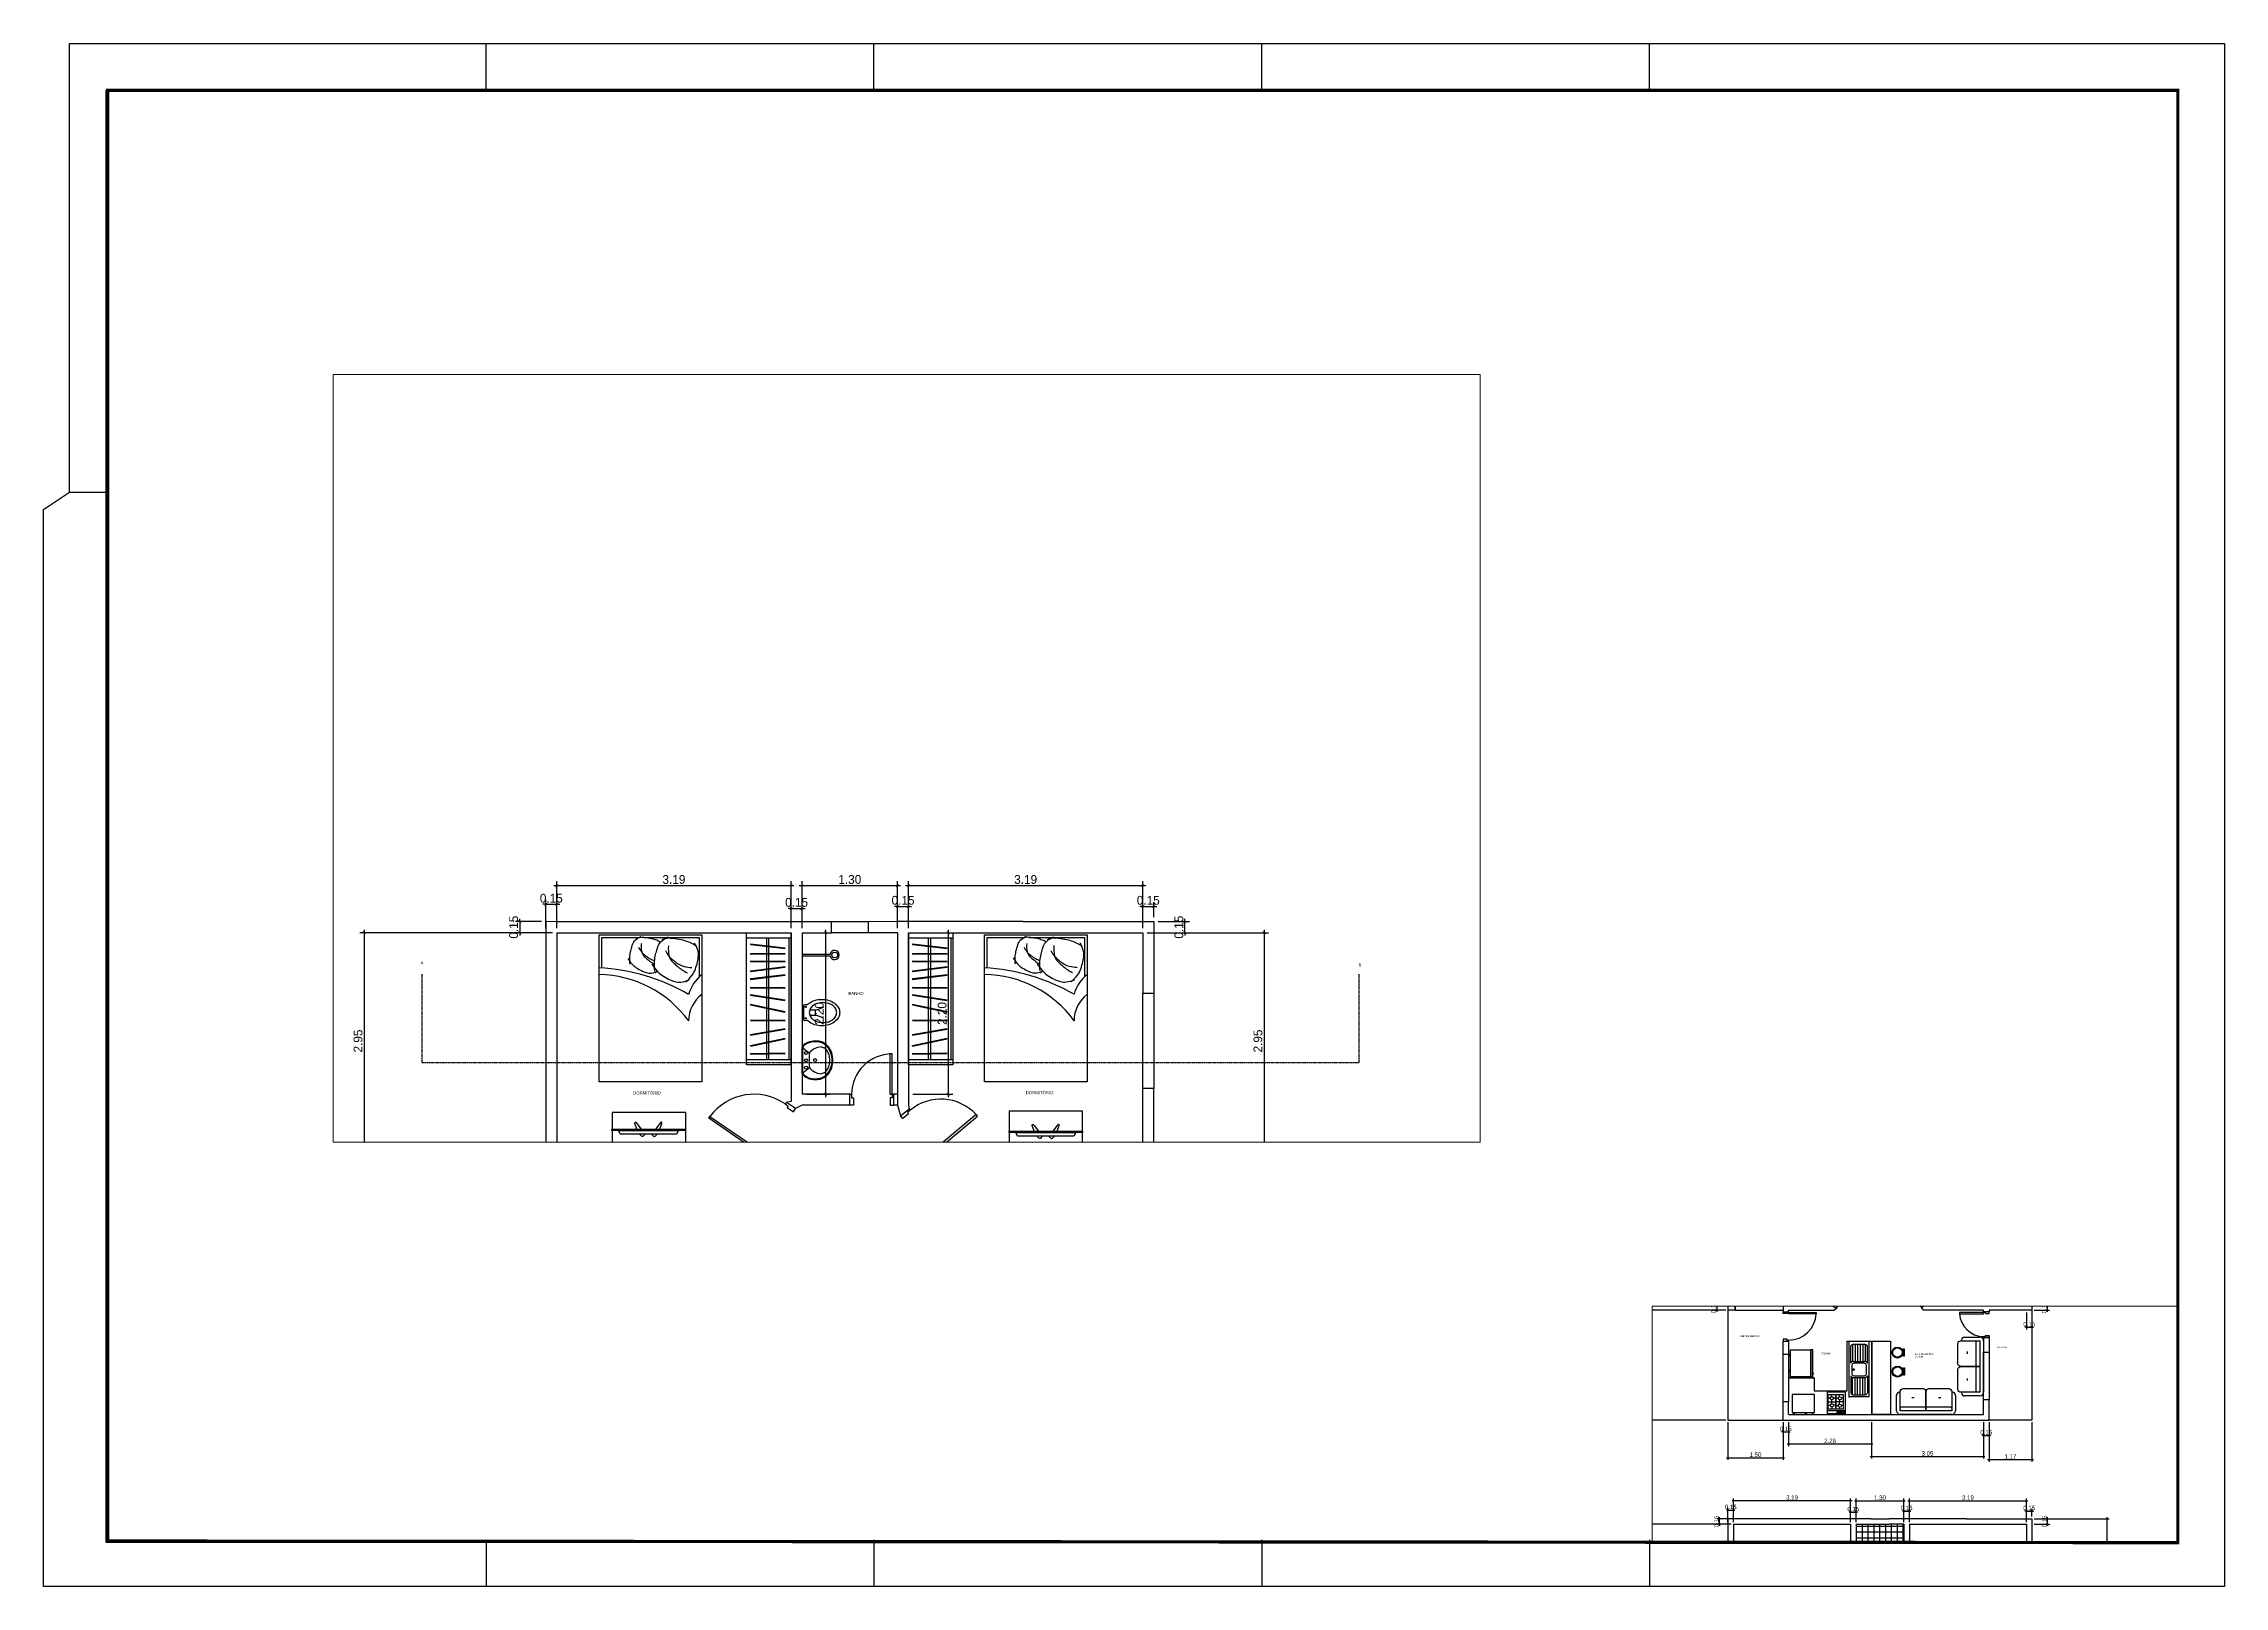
# Paper-space layout 'Layout2' of a CAD drawing. Header units: millimetres. Extents: x -565 to -268, y -31 to 179.
# The model-space entities are those that its viewports show. They can reach past a viewport. Long polylines and large blocks are cut down to what shows.
import ezdxf

# ---------------------------------------------------------------- set-up
doc = ezdxf.new("R2010")
doc.units = ezdxf.units.MM
doc.linetypes.add('DASHDOT', pattern=[1, 0.5, -0.25, 0, -0.25])
for name, color, linetype in [('01', 1, 'Continuous'), ('02', 2, 'Continuous'), ('Alvenaria', 3, 'Continuous'), ('Cotas', 7, 'Continuous'), ('Esquadrias', 20, 'Continuous'), ('GIRO', 1, 'Continuous'), ('LAYOUT', 6, 'Continuous'), ('Linha Corte', 2, 'DASHDOT'), ('Moveis', 223, 'Continuous'), ('Piso', 8, 'Continuous'), ('Textos e Legendas', 7, 'Continuous'), ('Viewport', 251, 'Continuous')]:
    doc.layers.add(name, color=color, linetype=linetype)
doc.styles.add('CENTURY GOTHIC', font='GOTHIC.TTF')
doc.dimstyles.new('1_50', dxfattribs={"dimtxt": 0.12, "dimasz": 0.04, "dimexe": 0.06, "dimexo": 0.06, "dimgap": 0.02, "dimtad": 1, "dimzin": 0, "dimdsep": 46, "dimtxsty": 'CENTURY GOTHIC', "dimblk": 'ARCHTICK', "dimcen": 0.09, "dimdle": 0.04, "dimclrd": 256, "dimclre": 256, "dimclrt": 256, "dimadec": 0, "dimazin": 0, "dimtfac": 1, "dimtix": 1, "dimtmove": 0, "dimatfit": 3, "dimldrblk": 'ARCHTICK', "dimfxl": 0.06, "dimtolj": 1, "dimtzin": 0, "dimarcsym": 0})

# ---------------------------------------------------------------- blocks, each defined once
blk = doc.blocks.new('_ArchTick')
at = {"color": 0, "linetype": 'ByBlock', "const_width": 0.15}
blk.add_lwpolyline([(-0.5, -0.5), (0.5, 0.5)], dxfattribs=at)
blk = doc.blocks.new('*D14')
at = {"layer": 'Cotas', "lineweight": -2, "transparency": 16777216}
for p, q in [((87.083, 62.393), (84.536, 62.393)), ((84.596, 62.433), (84.596, 59.363)), ((87.083, 59.403), (84.536, 59.403))]:
    blk.add_line(p, q, dxfattribs=at)
at = {"layer": 'Defpoints', "color": 0, "transparency": 16777216}
for p in [(87.143, 62.393), (84.596, 59.403), (87.143, 59.403)]:
    blk.add_point(p, dxfattribs=at)
at = {"layer": 'Cotas', "lineweight": -2, "transparency": 16777216, "xscale": 0.04, "yscale": 0.04, "zscale": 0.04}
for p, rotation in [((84.596, 62.393), 90), ((84.596, 59.403), 270)]:
    blk.add_blockref('_ArchTick', p, dxfattribs=dict(at, rotation=rotation))
at = {"layer": 'Cotas', "transparency": 16777216, "insert": (84.513, 60.898), "char_height": 0.12, "attachment_point": 5, "rotation": 90, "style": 'CENTURY GOTHIC'}
blk.add_mtext('\\A1;2.99', dxfattribs=at)
blk = doc.blocks.new('*D15')
at = {"layer": 'Cotas', "lineweight": -2, "transparency": 16777216}
for p, q in [((87.143, 59.343), (87.143, 58.318)), ((88.643, 59.343), (88.643, 58.318)), ((87.103, 58.378), (88.683, 58.378))]:
    blk.add_line(p, q, dxfattribs=at)
at = {"layer": 'Defpoints', "color": 0, "transparency": 16777216}
for p in [(87.143, 59.403), (88.643, 59.403), (88.643, 58.378)]:
    blk.add_point(p, dxfattribs=at)
at = {"layer": 'Cotas', "lineweight": -2, "transparency": 16777216, "xscale": 0.04, "yscale": 0.04, "zscale": 0.04, "rotation": 180}
blk.add_blockref('_ArchTick', (87.143, 58.378), dxfattribs=at)
at = {"layer": 'Cotas', "lineweight": -2, "transparency": 16777216, "xscale": 0.04, "yscale": 0.04, "zscale": 0.04}
blk.add_blockref('_ArchTick', (88.643, 58.378), dxfattribs=at)
at = {"layer": 'Cotas', "transparency": 16777216, "insert": (87.893, 58.461), "char_height": 0.12, "attachment_point": 5, "style": 'CENTURY GOTHIC'}
blk.add_mtext('\\A1;1.50', dxfattribs=at)
blk = doc.blocks.new('*D16')
at = {"layer": 'Cotas', "lineweight": -2, "transparency": 16777216}
for p, q in [((87.253, 66.134), (90.523, 66.134)), ((87.293, 65.553), (87.293, 66.194)), ((90.483, 65.553), (90.483, 66.194))]:
    blk.add_line(p, q, dxfattribs=at)
at = {"layer": 'Defpoints', "color": 0, "transparency": 16777216}
for p in [(90.483, 66.134), (87.293, 65.493), (90.483, 65.493)]:
    blk.add_point(p, dxfattribs=at)
at = {"layer": 'Cotas', "lineweight": -2, "transparency": 16777216, "xscale": 0.04, "yscale": 0.04, "zscale": 0.04, "rotation": 180}
blk.add_blockref('_ArchTick', (87.293, 66.134), dxfattribs=at)
at = {"layer": 'Cotas', "lineweight": -2, "transparency": 16777216, "xscale": 0.04, "yscale": 0.04, "zscale": 0.04}
blk.add_blockref('_ArchTick', (90.483, 66.134), dxfattribs=at)
at = {"layer": 'Cotas', "transparency": 16777216, "insert": (88.888, 66.217), "char_height": 0.12, "attachment_point": 5, "style": 'CENTURY GOTHIC'}
blk.add_mtext('\\A1;3.19', dxfattribs=at)
blk = doc.blocks.new('*D17')
at = {"layer": 'Cotas', "lineweight": -2, "transparency": 16777216}
for p, q in [((87.233, 65.493), (84.609, 65.493)), ((84.669, 65.533), (84.669, 62.503)), ((87.233, 62.543), (84.609, 62.543))]:
    blk.add_line(p, q, dxfattribs=at)
at = {"layer": 'Defpoints', "color": 0, "transparency": 16777216}
for p in [(87.293, 65.493), (84.669, 62.543), (87.293, 62.543)]:
    blk.add_point(p, dxfattribs=at)
at = {"layer": 'Cotas', "lineweight": -2, "transparency": 16777216, "xscale": 0.04, "yscale": 0.04, "zscale": 0.04}
for p, rotation in [((84.669, 65.493), 90), ((84.669, 62.543), 270)]:
    blk.add_blockref('_ArchTick', p, dxfattribs=dict(at, rotation=rotation))
at = {"layer": 'Cotas', "transparency": 16777216, "insert": (84.586, 64.018), "char_height": 0.12, "attachment_point": 5, "rotation": 90, "style": 'CENTURY GOTHIC'}
blk.add_mtext('\\A1;2.95', dxfattribs=at)
blk = doc.blocks.new('*D18')
at = {"layer": 'Cotas', "lineweight": -2, "transparency": 16777216}
for p, q in [((90.593, 66.134), (91.973, 66.134)), ((90.633, 65.553), (90.633, 66.194)), ((91.933, 65.553), (91.933, 66.194))]:
    blk.add_line(p, q, dxfattribs=at)
at = {"layer": 'Defpoints', "color": 0, "transparency": 16777216}
for p in [(91.933, 66.134), (90.633, 65.493), (91.933, 65.493)]:
    blk.add_point(p, dxfattribs=at)
at = {"layer": 'Cotas', "lineweight": -2, "transparency": 16777216, "xscale": 0.04, "yscale": 0.04, "zscale": 0.04, "rotation": 180}
blk.add_blockref('_ArchTick', (90.633, 66.134), dxfattribs=at)
at = {"layer": 'Cotas', "lineweight": -2, "transparency": 16777216, "xscale": 0.04, "yscale": 0.04, "zscale": 0.04}
blk.add_blockref('_ArchTick', (91.933, 66.134), dxfattribs=at)
at = {"layer": 'Cotas', "transparency": 16777216, "insert": (91.283, 66.217), "char_height": 0.12, "attachment_point": 5, "style": 'CENTURY GOTHIC'}
blk.add_mtext('\\A1;1.30', dxfattribs=at)
blk = doc.blocks.new('*D19')
at = {"layer": 'Cotas', "lineweight": -2, "transparency": 16777216}
for p, q in [((92.043, 66.134), (95.313, 66.134)), ((92.083, 65.553), (92.083, 66.194)), ((95.273, 65.553), (95.273, 66.194))]:
    blk.add_line(p, q, dxfattribs=at)
at = {"layer": 'Defpoints', "color": 0, "transparency": 16777216}
for p in [(95.273, 66.134), (92.083, 65.493), (95.273, 65.493)]:
    blk.add_point(p, dxfattribs=at)
at = {"layer": 'Cotas', "lineweight": -2, "transparency": 16777216, "xscale": 0.04, "yscale": 0.04, "zscale": 0.04, "rotation": 180}
blk.add_blockref('_ArchTick', (92.083, 66.134), dxfattribs=at)
at = {"layer": 'Cotas', "lineweight": -2, "transparency": 16777216, "xscale": 0.04, "yscale": 0.04, "zscale": 0.04}
blk.add_blockref('_ArchTick', (95.273, 66.134), dxfattribs=at)
at = {"layer": 'Cotas', "transparency": 16777216, "insert": (93.678, 66.217), "char_height": 0.12, "attachment_point": 5, "style": 'CENTURY GOTHIC'}
blk.add_mtext('\\A1;3.19', dxfattribs=at)
blk = doc.blocks.new('*D20')
at = {"layer": 'Cotas', "lineweight": -2, "transparency": 16777216}
for p, q in [((95.333, 65.493), (96.985, 65.493)), ((96.925, 65.533), (96.925, 62.503)), ((95.333, 62.543), (96.985, 62.543))]:
    blk.add_line(p, q, dxfattribs=at)
at = {"layer": 'Defpoints', "color": 0, "transparency": 16777216}
for p in [(95.273, 65.493), (95.273, 62.543), (96.925, 62.543)]:
    blk.add_point(p, dxfattribs=at)
at = {"layer": 'Cotas', "lineweight": -2, "transparency": 16777216, "xscale": 0.04, "yscale": 0.04, "zscale": 0.04}
for p, rotation in [((96.925, 65.493), 90), ((96.925, 62.543), 270)]:
    blk.add_blockref('_ArchTick', p, dxfattribs=dict(at, rotation=rotation))
at = {"layer": 'Cotas', "transparency": 16777216, "insert": (96.842, 64.018), "char_height": 0.12, "attachment_point": 5, "rotation": 90, "style": 'CENTURY GOTHIC'}
blk.add_mtext('\\A1;2.95', dxfattribs=at)
blk = doc.blocks.new('*D21')
at = {"layer": 'Cotas', "lineweight": -2, "transparency": 16777216}
for p, q in [((92.143, 65.493), (92.684, 65.493)), ((92.624, 65.533), (92.624, 63.253)), ((92.143, 63.293), (92.684, 63.293))]:
    blk.add_line(p, q, dxfattribs=at)
at = {"layer": 'Defpoints', "color": 0, "transparency": 16777216}
for p in [(92.083, 65.493), (92.083, 63.293), (92.624, 63.293)]:
    blk.add_point(p, dxfattribs=at)
at = {"layer": 'Cotas', "lineweight": -2, "transparency": 16777216, "xscale": 0.04, "yscale": 0.04, "zscale": 0.04}
for p, rotation in [((92.624, 65.493), 90), ((92.624, 63.293), 270)]:
    blk.add_blockref('_ArchTick', p, dxfattribs=dict(at, rotation=rotation))
at = {"layer": 'Cotas', "transparency": 16777216, "insert": (92.541, 64.393), "char_height": 0.12, "attachment_point": 5, "rotation": 90, "style": 'CENTURY GOTHIC'}
blk.add_mtext('\\A1;2.20', dxfattribs=at)
blk = doc.blocks.new('*D22')
at = {"layer": 'Cotas', "lineweight": -2, "transparency": 16777216}
for p, q in [((90.693, 65.493), (91.011, 65.493)), ((90.951, 65.533), (90.951, 63.253)), ((90.693, 63.293), (91.011, 63.293))]:
    blk.add_line(p, q, dxfattribs=at)
at = {"layer": 'Defpoints', "color": 0, "transparency": 16777216}
for p in [(90.633, 65.493), (90.633, 63.293), (90.951, 63.293)]:
    blk.add_point(p, dxfattribs=at)
at = {"layer": 'Cotas', "lineweight": -2, "transparency": 16777216, "xscale": 0.04, "yscale": 0.04, "zscale": 0.04}
for p, rotation in [((90.951, 65.493), 90), ((90.951, 63.293), 270)]:
    blk.add_blockref('_ArchTick', p, dxfattribs=dict(at, rotation=rotation))
at = {"layer": 'Cotas', "transparency": 16777216, "insert": (90.868, 64.393), "char_height": 0.12, "attachment_point": 5, "rotation": 90, "style": 'CENTURY GOTHIC'}
blk.add_mtext('\\A1;2.20', dxfattribs=at)
blk = doc.blocks.new('*D23')
at = {"layer": 'Cotas', "lineweight": -2, "transparency": 16777216}
for p, q in [((87.143, 65.553), (87.143, 65.939)), ((87.293, 65.553), (87.293, 65.939)), ((87.143, 65.879), (87.103, 65.879)), ((87.143, 65.879), (87.293, 65.879)), ((87.293, 65.879), (87.333, 65.879))]:
    blk.add_line(p, q, dxfattribs=at)
at = {"layer": 'Defpoints', "color": 0, "transparency": 16777216}
for p in [(87.293, 65.879), (87.143, 65.493), (87.293, 65.493)]:
    blk.add_point(p, dxfattribs=at)
at = {"layer": 'Cotas', "lineweight": -2, "transparency": 16777216, "xscale": 0.04, "yscale": 0.04, "zscale": 0.04}
blk.add_blockref('_ArchTick', (87.143, 65.879), dxfattribs=at)
at = {"layer": 'Cotas', "lineweight": -2, "transparency": 16777216, "xscale": 0.04, "yscale": 0.04, "zscale": 0.04, "rotation": 180}
blk.add_blockref('_ArchTick', (87.293, 65.879), dxfattribs=at)
at = {"layer": 'Cotas', "transparency": 16777216, "insert": (87.218, 65.962), "char_height": 0.12, "attachment_point": 5, "style": 'CENTURY GOTHIC'}
blk.add_mtext('\\A1;0.15', dxfattribs=at)
blk = doc.blocks.new('*D24')
at = {"layer": 'Cotas', "lineweight": -2, "transparency": 16777216}
for p, q in [((87.083, 65.643), (86.728, 65.643)), ((86.788, 65.643), (86.788, 65.683)), ((86.788, 65.643), (86.788, 65.493)), ((87.083, 65.493), (86.728, 65.493)), ((86.788, 65.493), (86.788, 65.453))]:
    blk.add_line(p, q, dxfattribs=at)
at = {"layer": 'Defpoints', "color": 0, "transparency": 16777216}
for p in [(87.143, 65.643), (86.788, 65.493), (87.143, 65.493)]:
    blk.add_point(p, dxfattribs=at)
at = {"layer": 'Cotas', "lineweight": -2, "transparency": 16777216, "xscale": 0.04, "yscale": 0.04, "zscale": 0.04}
for p, rotation in [((86.788, 65.643), 270), ((86.788, 65.493), 90)]:
    blk.add_blockref('_ArchTick', p, dxfattribs=dict(at, rotation=rotation))
at = {"layer": 'Cotas', "transparency": 16777216, "insert": (86.705, 65.568), "char_height": 0.12, "attachment_point": 5, "rotation": 90, "style": 'CENTURY GOTHIC'}
blk.add_mtext('\\A1;0.15', dxfattribs=at)
blk = doc.blocks.new('*D25')
at = {"layer": 'Cotas', "lineweight": -2, "transparency": 16777216}
for p, q in [((90.483, 65.822), (90.443, 65.822)), ((90.483, 65.703), (90.483, 65.882)), ((90.483, 65.822), (90.633, 65.822)), ((90.633, 65.703), (90.633, 65.882)), ((90.633, 65.822), (90.673, 65.822))]:
    blk.add_line(p, q, dxfattribs=at)
at = {"layer": 'Defpoints', "color": 0, "transparency": 16777216}
for p in [(90.483, 65.643), (90.633, 65.822), (90.633, 65.643)]:
    blk.add_point(p, dxfattribs=at)
at = {"layer": 'Cotas', "lineweight": -2, "transparency": 16777216, "xscale": 0.04, "yscale": 0.04, "zscale": 0.04}
blk.add_blockref('_ArchTick', (90.483, 65.822), dxfattribs=at)
at = {"layer": 'Cotas', "lineweight": -2, "transparency": 16777216, "xscale": 0.04, "yscale": 0.04, "zscale": 0.04, "rotation": 180}
blk.add_blockref('_ArchTick', (90.633, 65.822), dxfattribs=at)
at = {"layer": 'Cotas', "transparency": 16777216, "insert": (90.558, 65.905), "char_height": 0.12, "attachment_point": 5, "style": 'CENTURY GOTHIC'}
blk.add_mtext('\\A1;0.15', dxfattribs=at)
blk = doc.blocks.new('*D26')
at = {"layer": 'Cotas', "lineweight": -2, "transparency": 16777216}
for p, q in [((91.933, 65.85), (91.893, 65.85)), ((91.933, 65.703), (91.933, 65.91)), ((91.933, 65.85), (92.083, 65.85)), ((92.083, 65.703), (92.083, 65.91)), ((92.083, 65.85), (92.123, 65.85))]:
    blk.add_line(p, q, dxfattribs=at)
at = {"layer": 'Defpoints', "color": 0, "transparency": 16777216}
for p in [(91.933, 65.643), (92.083, 65.85), (92.083, 65.643)]:
    blk.add_point(p, dxfattribs=at)
at = {"layer": 'Cotas', "lineweight": -2, "transparency": 16777216, "xscale": 0.04, "yscale": 0.04, "zscale": 0.04}
blk.add_blockref('_ArchTick', (91.933, 65.85), dxfattribs=at)
at = {"layer": 'Cotas', "lineweight": -2, "transparency": 16777216, "xscale": 0.04, "yscale": 0.04, "zscale": 0.04, "rotation": 180}
blk.add_blockref('_ArchTick', (92.083, 65.85), dxfattribs=at)
at = {"layer": 'Cotas', "transparency": 16777216, "insert": (92.008, 65.933), "char_height": 0.12, "attachment_point": 5, "style": 'CENTURY GOTHIC'}
blk.add_mtext('\\A1;0.15', dxfattribs=at)
blk = doc.blocks.new('*D27')
at = {"layer": 'Cotas', "lineweight": -2, "transparency": 16777216}
for p, q in [((95.273, 65.85), (95.233, 65.85)), ((95.273, 65.703), (95.273, 65.91)), ((95.273, 65.85), (95.423, 65.85)), ((95.423, 65.703), (95.423, 65.91)), ((95.423, 65.85), (95.463, 65.85))]:
    blk.add_line(p, q, dxfattribs=at)
at = {"layer": 'Defpoints', "color": 0, "transparency": 16777216}
for p in [(95.273, 65.643), (95.423, 65.85), (95.423, 65.643)]:
    blk.add_point(p, dxfattribs=at)
at = {"layer": 'Cotas', "lineweight": -2, "transparency": 16777216, "xscale": 0.04, "yscale": 0.04, "zscale": 0.04}
blk.add_blockref('_ArchTick', (95.273, 65.85), dxfattribs=at)
at = {"layer": 'Cotas', "lineweight": -2, "transparency": 16777216, "xscale": 0.04, "yscale": 0.04, "zscale": 0.04, "rotation": 180}
blk.add_blockref('_ArchTick', (95.423, 65.85), dxfattribs=at)
at = {"layer": 'Cotas', "transparency": 16777216, "insert": (95.348, 65.933), "char_height": 0.12, "attachment_point": 5, "style": 'CENTURY GOTHIC'}
blk.add_mtext('\\A1;0.15', dxfattribs=at)
blk = doc.blocks.new('*D28')
at = {"layer": 'Cotas', "lineweight": -2, "transparency": 16777216}
for p, q in [((95.483, 65.643), (95.908, 65.643)), ((95.848, 65.643), (95.848, 65.683)), ((95.848, 65.493), (95.848, 65.643)), ((95.483, 65.493), (95.908, 65.493)), ((95.848, 65.493), (95.848, 65.453))]:
    blk.add_line(p, q, dxfattribs=at)
at = {"layer": 'Defpoints', "color": 0, "transparency": 16777216}
for p in [(95.423, 65.643), (95.848, 65.643), (95.423, 65.493)]:
    blk.add_point(p, dxfattribs=at)
at = {"layer": 'Cotas', "lineweight": -2, "transparency": 16777216, "xscale": 0.04, "yscale": 0.04, "zscale": 0.04}
for p, rotation in [((95.848, 65.643), 270), ((95.848, 65.493), 90)]:
    blk.add_blockref('_ArchTick', p, dxfattribs=dict(at, rotation=rotation))
at = {"layer": 'Cotas', "transparency": 16777216, "insert": (95.765, 65.568), "char_height": 0.12, "attachment_point": 5, "rotation": 90, "style": 'CENTURY GOTHIC'}
blk.add_mtext('\\A1;0.15', dxfattribs=at)
blk = doc.blocks.new('*D29')
at = {"layer": 'Cotas', "lineweight": -2, "transparency": 16777216}
for p, q in [((95.483, 62.543), (95.898, 62.543)), ((95.483, 62.393), (95.898, 62.393)), ((95.838, 62.543), (95.838, 62.583)), ((95.838, 62.543), (95.838, 62.393)), ((95.838, 62.393), (95.838, 62.353))]:
    blk.add_line(p, q, dxfattribs=at)
at = {"layer": 'Defpoints', "color": 0, "transparency": 16777216}
for p in [(95.423, 62.543), (95.423, 62.393), (95.838, 62.393)]:
    blk.add_point(p, dxfattribs=at)
at = {"layer": 'Cotas', "lineweight": -2, "transparency": 16777216, "xscale": 0.04, "yscale": 0.04, "zscale": 0.04}
for p, rotation in [((95.838, 62.543), 270), ((95.838, 62.393), 90)]:
    blk.add_blockref('_ArchTick', p, dxfattribs=dict(at, rotation=rotation))
at = {"layer": 'Cotas', "transparency": 16777216, "insert": (95.755, 62.468), "char_height": 0.12, "attachment_point": 5, "rotation": 90, "style": 'CENTURY GOTHIC'}
blk.add_mtext('\\A1;0.15', dxfattribs=at)
blk = doc.blocks.new('*D30')
at = {"layer": 'Cotas', "lineweight": -2, "transparency": 16777216}
for p, q in [((95.273, 62.333), (95.273, 61.87)), ((95.423, 62.333), (95.423, 61.87)), ((95.273, 61.93), (95.233, 61.93)), ((95.273, 61.93), (95.423, 61.93)), ((95.423, 61.93), (95.463, 61.93))]:
    blk.add_line(p, q, dxfattribs=at)
at = {"layer": 'Defpoints', "color": 0, "transparency": 16777216}
for p in [(95.273, 62.393), (95.423, 62.393), (95.423, 61.93)]:
    blk.add_point(p, dxfattribs=at)
at = {"layer": 'Cotas', "lineweight": -2, "transparency": 16777216, "xscale": 0.04, "yscale": 0.04, "zscale": 0.04}
blk.add_blockref('_ArchTick', (95.273, 61.93), dxfattribs=at)
at = {"layer": 'Cotas', "lineweight": -2, "transparency": 16777216, "xscale": 0.04, "yscale": 0.04, "zscale": 0.04, "rotation": 180}
blk.add_blockref('_ArchTick', (95.423, 61.93), dxfattribs=at)
at = {"layer": 'Cotas', "transparency": 16777216, "insert": (95.348, 62.013), "char_height": 0.12, "attachment_point": 5, "style": 'CENTURY GOTHIC'}
blk.add_mtext('\\A1;0.15', dxfattribs=at)
blk = doc.blocks.new('*D31')
at = {"layer": 'Cotas', "lineweight": -2, "transparency": 16777216}
for p, q in [((87.083, 62.543), (86.775, 62.543)), ((87.083, 62.393), (86.775, 62.393)), ((86.835, 62.543), (86.835, 62.583)), ((86.835, 62.543), (86.835, 62.393)), ((86.835, 62.393), (86.835, 62.353))]:
    blk.add_line(p, q, dxfattribs=at)
at = {"layer": 'Defpoints', "color": 0, "transparency": 16777216}
for p in [(86.835, 62.393), (87.143, 62.543), (87.143, 62.393)]:
    blk.add_point(p, dxfattribs=at)
at = {"layer": 'Cotas', "lineweight": -2, "transparency": 16777216, "xscale": 0.04, "yscale": 0.04, "zscale": 0.04}
for p, rotation in [((86.835, 62.543), 270), ((86.835, 62.393), 90)]:
    blk.add_blockref('_ArchTick', p, dxfattribs=dict(at, rotation=rotation))
at = {"layer": 'Cotas', "transparency": 16777216, "insert": (86.752, 62.468), "char_height": 0.12, "attachment_point": 5, "rotation": 90, "style": 'CENTURY GOTHIC'}
blk.add_mtext('\\A1;0.15', dxfattribs=at)
blk = doc.blocks.new('*D32')
at = {"layer": 'Cotas', "lineweight": -2, "transparency": 16777216}
for p, q in [((88.643, 59.343), (88.643, 59.019)), ((88.793, 59.343), (88.793, 59.019)), ((88.643, 59.079), (88.603, 59.079)), ((88.643, 59.079), (88.793, 59.079)), ((88.793, 59.079), (88.833, 59.079))]:
    blk.add_line(p, q, dxfattribs=at)
at = {"layer": 'Defpoints', "color": 0, "transparency": 16777216}
for p in [(88.643, 59.403), (88.793, 59.403), (88.793, 59.079)]:
    blk.add_point(p, dxfattribs=at)
at = {"layer": 'Cotas', "lineweight": -2, "transparency": 16777216, "xscale": 0.04, "yscale": 0.04, "zscale": 0.04}
blk.add_blockref('_ArchTick', (88.643, 59.079), dxfattribs=at)
at = {"layer": 'Cotas', "lineweight": -2, "transparency": 16777216, "xscale": 0.04, "yscale": 0.04, "zscale": 0.04, "rotation": 180}
blk.add_blockref('_ArchTick', (88.793, 59.079), dxfattribs=at)
at = {"layer": 'Cotas', "transparency": 16777216, "insert": (88.718, 59.162), "char_height": 0.12, "attachment_point": 5, "style": 'CENTURY GOTHIC'}
blk.add_mtext('\\A1;0.15', dxfattribs=at)
blk = doc.blocks.new('*D33')
at = {"layer": 'Cotas', "lineweight": -2, "transparency": 16777216}
for p, q in [((88.793, 59.343), (88.793, 58.693)), ((91.053, 59.343), (91.053, 58.693)), ((88.753, 58.753), (91.093, 58.753))]:
    blk.add_line(p, q, dxfattribs=at)
at = {"layer": 'Defpoints', "color": 0, "transparency": 16777216}
for p in [(88.793, 59.403), (91.053, 59.403), (91.053, 58.753)]:
    blk.add_point(p, dxfattribs=at)
at = {"layer": 'Cotas', "lineweight": -2, "transparency": 16777216, "xscale": 0.04, "yscale": 0.04, "zscale": 0.04, "rotation": 180}
blk.add_blockref('_ArchTick', (88.793, 58.753), dxfattribs=at)
at = {"layer": 'Cotas', "lineweight": -2, "transparency": 16777216, "xscale": 0.04, "yscale": 0.04, "zscale": 0.04}
blk.add_blockref('_ArchTick', (91.053, 58.753), dxfattribs=at)
at = {"layer": 'Cotas', "transparency": 16777216, "insert": (89.923, 58.836), "char_height": 0.12, "attachment_point": 5, "style": 'CENTURY GOTHIC'}
blk.add_mtext('\\A1;2.26', dxfattribs=at)
blk = doc.blocks.new('*D34')
at = {"layer": 'Cotas', "lineweight": -2, "transparency": 16777216}
for p, q in [((91.053, 59.343), (91.053, 58.353)), ((94.103, 59.343), (94.103, 58.353)), ((91.013, 58.413), (94.143, 58.413))]:
    blk.add_line(p, q, dxfattribs=at)
at = {"layer": 'Defpoints', "color": 0, "transparency": 16777216}
for p in [(91.053, 59.403), (94.103, 59.403), (94.103, 58.413)]:
    blk.add_point(p, dxfattribs=at)
at = {"layer": 'Cotas', "lineweight": -2, "transparency": 16777216, "xscale": 0.04, "yscale": 0.04, "zscale": 0.04, "rotation": 180}
blk.add_blockref('_ArchTick', (91.053, 58.413), dxfattribs=at)
at = {"layer": 'Cotas', "lineweight": -2, "transparency": 16777216, "xscale": 0.04, "yscale": 0.04, "zscale": 0.04}
blk.add_blockref('_ArchTick', (94.103, 58.413), dxfattribs=at)
at = {"layer": 'Cotas', "transparency": 16777216, "insert": (92.578, 58.496), "char_height": 0.12, "attachment_point": 5, "style": 'CENTURY GOTHIC'}
blk.add_mtext('\\A1;3.05', dxfattribs=at)
blk = doc.blocks.new('*D35')
at = {"layer": 'Cotas', "lineweight": -2, "transparency": 16777216}
for p, q in [((94.103, 59.343), (94.103, 58.925)), ((94.253, 59.343), (94.253, 58.925)), ((94.103, 58.985), (94.063, 58.985)), ((94.103, 58.985), (94.253, 58.985)), ((94.253, 58.985), (94.293, 58.985))]:
    blk.add_line(p, q, dxfattribs=at)
at = {"layer": 'Defpoints', "color": 0, "transparency": 16777216}
for p in [(94.103, 59.403), (94.253, 59.403), (94.253, 58.985)]:
    blk.add_point(p, dxfattribs=at)
at = {"layer": 'Cotas', "lineweight": -2, "transparency": 16777216, "xscale": 0.04, "yscale": 0.04, "zscale": 0.04}
blk.add_blockref('_ArchTick', (94.103, 58.985), dxfattribs=at)
at = {"layer": 'Cotas', "lineweight": -2, "transparency": 16777216, "xscale": 0.04, "yscale": 0.04, "zscale": 0.04, "rotation": 180}
blk.add_blockref('_ArchTick', (94.253, 58.985), dxfattribs=at)
at = {"layer": 'Cotas', "transparency": 16777216, "insert": (94.178, 59.068), "char_height": 0.12, "attachment_point": 5, "style": 'CENTURY GOTHIC'}
blk.add_mtext('\\A1;0.15', dxfattribs=at)
blk = doc.blocks.new('*D36')
at = {"layer": 'Cotas', "lineweight": -2, "transparency": 16777216}
for p, q in [((94.253, 59.343), (94.253, 58.27)), ((95.423, 59.343), (95.423, 58.27)), ((94.213, 58.33), (95.463, 58.33))]:
    blk.add_line(p, q, dxfattribs=at)
at = {"layer": 'Defpoints', "color": 0, "transparency": 16777216}
for p in [(94.253, 59.403), (95.423, 59.403), (95.423, 58.33)]:
    blk.add_point(p, dxfattribs=at)
at = {"layer": 'Cotas', "lineweight": -2, "transparency": 16777216, "xscale": 0.04, "yscale": 0.04, "zscale": 0.04, "rotation": 180}
blk.add_blockref('_ArchTick', (94.253, 58.33), dxfattribs=at)
at = {"layer": 'Cotas', "lineweight": -2, "transparency": 16777216, "xscale": 0.04, "yscale": 0.04, "zscale": 0.04}
blk.add_blockref('_ArchTick', (95.423, 58.33), dxfattribs=at)
at = {"layer": 'Cotas', "transparency": 16777216, "insert": (94.838, 58.412), "char_height": 0.12, "attachment_point": 5, "style": 'CENTURY GOTHIC'}
blk.add_mtext('\\A1;1.17', dxfattribs=at)
blk = doc.blocks.new('novo bloco01')
at = {"layer": 'Moveis'}
for p, q in [((0.08, 0), (0, 0)), ((0, 0), (0, -0.5)), ((0.58, 0), (0.08, 0)), ((0.08, -0.5), (0.08, 0)), ((0.58, -0.5), (0.58, 0)), ((0.118, -0.226), (0.118, -0.026)), ((0.118, -0.026), (0.318, -0.026)), ((0.518, -0.226), (0.118, -0.226)), ((0.118, -0.445), (0.118, -0.245)), ((0.118, -0.245), (0.518, -0.245)), ((0.181, -0.123), (0.127, -0.123)), ((0.216, -0.31), (0.216, -0.245)), ((0.225, -0.095), (0.225, -0.03)), ((0.227, -0.23), (0.227, -0.18)), ((0.27, -0.123), (0.327, -0.123)), ((0.318, -0.026), (0.518, -0.026)), ((0.318, -0.026), (0.318, -0.226)), ((0.318, -0.445), (0.318, -0.245)), ((0.373, -0.119), (0.319, -0.119)), ((0.415, -0.31), (0.415, -0.245)), ((0.417, -0.091), (0.417, -0.026)), ((0.419, -0.226), (0.419, -0.176)), ((0.462, -0.119), (0.519, -0.119)), ((0.518, -0.026), (0.518, -0.226)), ((0.518, -0.245), (0.518, -0.445)), ((0, -0.5), (0.08, -0.5)), ((0.08, -0.5), (0.58, -0.5)), ((0.172, -0.338), (0.118, -0.338)), ((0.118, -0.445), (0.218, -0.445)), ((0.218, -0.445), (0.218, -0.395)), ((0.218, -0.445), (0.318, -0.445)), ((0.261, -0.338), (0.318, -0.338)), ((0.371, -0.338), (0.317, -0.338)), ((0.318, -0.445), (0.518, -0.445)), ((0.417, -0.445), (0.417, -0.395)), ((0.46, -0.338), (0.517, -0.338))]:
    blk.add_line(p, q, dxfattribs=at)
for centre, radius in [((0.035, -0.282), 0.02), ((0.226, -0.129), 0.0444), ((0.418, -0.125), 0.0444), ((0.036, -0.338), 0.02), ((0.036, -0.394), 0.02), ((0.038, -0.456), 0.02), ((0.217, -0.344), 0.0444), ((0.416, -0.344), 0.0444)]:
    blk.add_circle(centre, radius, dxfattribs=at)
blk = doc.blocks.new('Geladeira_Superior')
for points in [[(0.231, -0.051), (0.231, -0.007), (0.131, 0), (-0.131, 0), (-0.231, -0.007), (-0.231, -0.051)], [(-0.351, -0.611), (-0.351, -0.595)], [(0.335, -0.595), (0.335, -0.611)]]:
    blk.add_lwpolyline(points)
for points in [[(0.357, -0.051), (0.357, -0.595), (-0.373, -0.595), (-0.373, -0.051)], [(0.357, -0.611), (-0.373, -0.611), (-0.373, -0.657), (0.357, -0.657)], [(-0.296, -0.657), (-0.296, -0.681), (-0.271, -0.681), (-0.271, -0.657)]]:
    blk.add_lwpolyline(points, close=True)
blk = doc.blocks.new('Forno1p')
at = {"layer": '01', "color": 200}
for p, q in [((-0.085, 0), (-0.085, -0.06)), ((-0.045, -0.06), (-0.045, 0))]:
    blk.add_line(p, q, dxfattribs=at)
at = {"layer": '02', "color": 200}
for p, q in [((-0.285, -0.06), (-0.225, 0)), ((0.225, 0), (-0.225, 0)), ((0.305, -0.06), (-0.305, -0.06)), ((-0.305, -0.06), (-0.305, -0.543)), ((0.285, -0.06), (0.225, 0)), ((0.305, -0.543), (0.305, -0.06)), ((-0.305, -0.543), (0.305, -0.543))]:
    blk.add_line(p, q, dxfattribs=at)
blk = doc.blocks.new('P80E')
for points in [[(0.025, 0.15), (0.025, 0.9), (0.055, 0.9), (0.055, 0.15)], [(0, 0.15), (0.025, 0.15), (0.025, 0.1), (0.05, 0.1), (0.05, 0), (0, 0)], [(0.8, 0.15), (0.775, 0.15), (0.775, 0.1), (0.75, 0.1), (0.75, 0), (0.8, 0)]]:
    blk.add_lwpolyline(points, close=True)
at = {"layer": 'GIRO'}
blk.add_arc((0.024375, 0.15), 0.750625, 0, 87.6617213, dxfattribs=at)
blk = doc.blocks.new('P60D')
for points in [[(-0.025, 0.15), (-0.025, 0.7), (-0.055, 0.7), (-0.055, 0.15)], [(-0.6, 0.15), (-0.575, 0.15), (-0.575, 0.1), (-0.55, 0.1), (-0.55, 0), (-0.6, 0)], [(0, 0.15), (-0.025, 0.15), (-0.025, 0.1), (-0.05, 0.1), (-0.05, 0), (0, 0)]]:
    blk.add_lwpolyline(points, close=True)
at = {"layer": 'GIRO'}
blk.add_arc((-0.025, 0.15), 0.55, 90, 180, dxfattribs=at)
blk = doc.blocks.new('P70D')
for points in [[(-0.025, 0.15), (-0.025, 0.8), (-0.055, 0.8), (-0.055, 0.15)], [(-0.7, 0.15), (-0.675, 0.15), (-0.675, 0.1), (-0.65, 0.1), (-0.65, 0), (-0.7, 0)], [(0, 0.15), (-0.025, 0.15), (-0.025, 0.1), (-0.05, 0.1), (-0.05, 0), (0, 0)]]:
    blk.add_lwpolyline(points, close=True)
at = {"layer": 'GIRO'}
blk.add_arc((-0.024, 0.15), 0.651, 92.7064, 180, dxfattribs=at)
blk = doc.blocks.new('Janela_50')
at = {"layer": 'Esquadrias'}
for p, q in [((98.076, 63.758), (98.576, 63.758)), ((98.076, 63.608), (98.076, 63.758)), ((98.576, 63.608), (98.076, 63.608)), ((98.576, 63.758), (98.576, 63.608))]:
    blk.add_line(p, q, dxfattribs=at)
blk = doc.blocks.new('JANELA_130')
at = {"layer": 'Esquadrias'}
for p, q in [((98.142, 64.469), (99.442, 64.469)), ((98.142, 64.319), (98.142, 64.469)), ((99.442, 64.469), (99.442, 64.319)), ((99.442, 64.319), (98.142, 64.319))]:
    blk.add_line(p, q, dxfattribs=at)
blk = doc.blocks.new('PiaP1')
for p, q in [((0, -0.174), (0, 0.174)), ((0.011, -0.169), (0.011, 0.169)), ((0.101, -0.089), (0.101, 0.089)), ((0.26, 0.183), (0.302, 0.17)), ((0.302, -0.17), (0.26, -0.183))]:
    blk.add_line(p, q)
for points in [[(0.011, 0.169), (0.103, 0.098)], [(0.011, -0.169), (0.103, -0.098)]]:
    blk.add_lwpolyline(points)
for centre, radius in [((0.054, 0.1), 0.0201), ((0.054, 0), 0.0201), ((0.177, 0.002), 0.0208), ((0.054, -0.1), 0.0201)]:
    blk.add_circle(centre, radius)
for centre, radius, start, end in [((0.03, 0.174), 0.03, 133.3723, 180), ((0.176, 0.019), 0.243, 82.0843, 133.3723), ((0.041, 0.169), 0.03, 132.0759, 180), ((0.176, 0.019), 0.233, 81.9002, 132.0759), ((0.131, 0.089), 0.03, 138.6097, 180), ((0.273, -0.037), 0.22, 93.4979, 138.6097), ((0.21, 0.089), 0.16, 62.8496, 90.2648), ((0.21, 0.089), 0.171, 62.8496, 90), ((0.188, 0.046), 0.208, 38.9275, 62.8496), ((0.188, 0.046), 0.219, 38.9275, 62.8496), ((0.228, 0.055), 0.137, 32.7922, 57.262), ((0.176, 0.022), 0.198, 14.9419, 32.7922), ((0.153, 0.018), 0.253, 18.498, 38.9275), ((0.153, 0.018), 0.264, 18.498, 38.9275), ((0.095, 0), 0.283, 0, 14.9419), ((0.099, 0), 0.31, 360, 18.498), ((0.099, 0), 0.321, 0, 18.498), ((0.03, -0.174), 0.03, 180, 226.6277), ((0.176, -0.019), 0.243, 226.6277, 277.9157), ((0.041, -0.169), 0.03, 180, 227.9241), ((0.176, -0.019), 0.233, 227.9241, 278.0998), ((0.131, -0.089), 0.03, 180, 221.3903), ((0.273, 0.037), 0.22, 221.3903, 266.5021), ((0.21, -0.089), 0.16, 269.7352, 297.1504), ((0.21, -0.089), 0.171, 270, 297.1504), ((0.188, -0.046), 0.208, 297.1504, 321.0725), ((0.188, -0.046), 0.219, 297.1504, 321.0725), ((0.228, -0.055), 0.137, 302.738, 327.2078), ((0.176, -0.022), 0.198, 327.2078, 345.0581), ((0.153, -0.018), 0.253, 321.0725, 341.502), ((0.153, -0.018), 0.264, 321.0725, 341.502), ((0.095, 0), 0.283, 345.0581, 0), ((0.099, 0), 0.31, 341.502, 0), ((0.099, 0), 0.321, 341.502, 0)]:
    blk.add_arc(centre, radius, start, end)
blk = doc.blocks.new('Bacia_convencional-p')
for p, q in [((0.1, 0.025), (0.088, 0.025)), ((0.1, -0.025), (0.088, -0.025))]:
    blk.add_line(p, q)
blk.add_lwpolyline([(0.086, 0.027), (0.088, 0.027), (0.088, 0), (0.088, -0.027), (0.086, -0.027), (0.086, 0)], close=True)
for points in [[(0.1, -0.102), (0.1, 0.102, -0.167003), (0.116, 0.111, 0.085706), (0.151, 0.109, -0.035259), (0.172, 0.127, -0.084756), (0.248, 0.166, -0.073988), (0.345, 0.18, -0.073988), (0.442, 0.166, -0.084756), (0.518, 0.127, -0.106347), (0.573, 0.066, -0.129052), (0.59, 0, -0.129052), (0.573, -0.066, -0.106347), (0.518, -0.127, -0.084756), (0.442, -0.166, -0.073988), (0.345, -0.18, -0.073988), (0.248, -0.166, -0.084756), (0.172, -0.127, -0.035259), (0.151, -0.109, 0.085706), (0.116, -0.111, -0.167003)], [(0.549, 0), (0.536, 0.05, 0.106525), (0.494, 0.096, 0.083995), (0.435, 0.125, 0.072933), (0.361, 0.136, 0.072933), (0.287, 0.125, 0.083995), (0.229, 0.096, 0.106525), (0.187, 0.05), (0.174, 0), (0.187, -0.049, 0.106525), (0.229, -0.096, 0.083995), (0.287, -0.124, 0.072933), (0.361, -0.135, 0.072933), (0.435, -0.124, 0.083995), (0.494, -0.096, 0.106525), (0.536, -0.049)]]:
    blk.add_lwpolyline(points, format="xyb", close=True)
for points in [[(0.183, 0.037), (0.258, 0.037)], [(0.258, -0.037), (0.258, 0.037)], [(0.184, -0.037), (0.258, -0.037)]]:
    blk.add_lwpolyline(points)
for centre in [(0.126, 0.078), (0.126, -0.078)]:
    blk.add_circle(centre, 0.00811)
for centre, start, end in [((0.192, 0.401), 280.2243, 299.2062), ((0.192, -0.401), 60.7938, 79.7757)]:
    blk.add_arc(centre, 0.369, start, end)
blk = doc.blocks.new('CHUVEIRO3')
blk.add_lwpolyline([(0.009, 0.381, 13.921594), (-0.009, 0.381), (-0.009, 0), (0.009, 0)], format="xyb", close=True)
blk.add_circle((0, 0.445), 0.0388)
blk = doc.blocks.new('pia')
at = {"color": 0}
for p, q in [((58.74, 55.481), (58.74, 56.031)), ((58.74, 56.031), (60.24, 56.031)), ((58.79, 55.899), (58.79, 55.611)), ((58.79, 55.871), (59.258, 55.871)), ((58.797, 55.941), (59.265, 55.941)), ((59.308, 55.989), (58.84, 55.989)), ((59.258, 55.899), (59.258, 55.611)), ((59.308, 55.907), (59.308, 55.611)), ((59.598, 55.957), (59.358, 55.957)), ((59.648, 55.989), (60.116, 55.989)), ((59.648, 55.611), (59.648, 55.907)), ((60.159, 55.941), (59.691, 55.941)), ((59.698, 55.899), (59.698, 55.611)), ((60.166, 55.871), (59.698, 55.871)), ((60.166, 55.899), (60.166, 55.611)), ((60.24, 55.481), (60.24, 56.031)), ((58.79, 55.801), (59.258, 55.801)), ((58.79, 55.731), (59.258, 55.731)), ((58.79, 55.661), (59.258, 55.661)), ((58.793, 55.591), (59.261, 55.591)), ((59.358, 55.561), (59.598, 55.561)), ((60.164, 55.591), (59.695, 55.591)), ((60.166, 55.801), (59.698, 55.801)), ((60.166, 55.731), (59.698, 55.731)), ((60.166, 55.661), (59.698, 55.661)), ((58.74, 55.481), (60.24, 55.481)), ((59.308, 55.529), (58.84, 55.529)), ((59.648, 55.529), (60.116, 55.529))]:
    blk.add_line(p, q, dxfattribs=at)
blk.add_circle((59.479, 55.912), 0.0227, dxfattribs=at)
for centre, radius, start, end in [((58.887, 55.904), 0.0972, 118.9806, 182.8674), ((59.355, 55.904), 0.0972, 118.9806, 182.8674), ((59.358, 55.907), 0.05, 90, 180), ((59.598, 55.907), 0.05, 0, 90), ((59.601, 55.904), 0.0972, 357.1326, 61.0194), ((60.069, 55.904), 0.0972, 357.1326, 61.0194), ((58.887, 55.614), 0.0972, 177.1326, 241.0194), ((59.355, 55.614), 0.0972, 177.1326, 241.0194), ((59.358, 55.611), 0.05, 180, 270), ((59.598, 55.611), 0.05, 270, 0), ((59.601, 55.614), 0.0972, 298.9806, 2.8674), ((60.069, 55.614), 0.0972, 298.9806, 2.8674)]:
    blk.add_arc(centre, radius, start, end, dxfattribs=at)
for p in [(58.74, 56.031), (60.24, 56.031), (60.24, 56.031), (60.24, 55.481)]:
    blk.add_point(p, dxfattribs=at)
blk = doc.blocks.new('CAMA-C')
for p, q in [((-0.627, 1.002), (0.773, 1.002)), ((-0.627, -0.998), (-0.627, 1.002)), ((-0.591, 0.966), (-0.076, 0.966)), ((-0.591, 0.55), (-0.591, 0.966)), ((-0.019, 0.966), (0.737, 0.966)), ((0.737, 0.966), (0.737, 0.431)), ((0.773, 1.002), (0.773, -0.998)), ((0.773, -0.998), (-0.627, -0.998))]:
    blk.add_line(p, q)
for points in [[(-0.205, 0.606, -0.034352), (-0.208, 0.698, -0.04249), (-0.198, 0.772, -0.015911), (-0.182, 0.836, -0.020937), (-0.166, 0.883, -0.121269), (-0.132, 0.934, -0.080025), (-0.055, 0.983)], [(0.212, 0.906, 0.014129), (0.175, 0.923, 0.04596), (0.108, 0.945, 0.01901), (0.02, 0.962, 0.025886), (-0.046, 0.968, 0.088683), (-0.096, 0.961, 0.020726), (-0.127, 0.95)], [(0.131, 0.51, -0.034352), (0.128, 0.624, -0.04249), (0.139, 0.715, -0.015911), (0.159, 0.794, -0.020937), (0.178, 0.853, -0.121269), (0.221, 0.915, -0.080025), (0.316, 0.976)], [(0.705, 0.848, 0.033461), (0.599, 0.902, 0.04596), (0.517, 0.929, 0.01901), (0.408, 0.949, 0.025886), (0.327, 0.957, 0.088683), (0.265, 0.949, 0.020726), (0.226, 0.935)], [(0.554, 0.362, 0.057152), (0.64, 0.453, 0.075208), (0.685, 0.538, 0.030275), (0.714, 0.636, 0.036967), (0.726, 0.719, 0.089016), (0.718, 0.793, 0.061822), (0.675, 0.891)], [(-0.237, 0.688, 0.050543), (-0.181, 0.61, 0.064376), (-0.125, 0.56, 0.03352), (-0.05, 0.517, 0.039598), (0.017, 0.49, 0.109626), (0.085, 0.484, 0.0754), (0.179, 0.512)], [(-0.088, 0.833, 0.040593), (-0.051, 0.775, 0.055645), (-0.017, 0.739, 0.015363), (0.014, 0.715, 0.01263), (0.053, 0.687, 0.082628), (0.114, 0.659, 0.010572), (0.13, 0.655)], [(-0.052, 0.885, 0.103492), (-0.045, 0.77, 0.14369), (0, 0.698, 0.007817), (0.04, 0.664, 0.010698), (0.07, 0.64, 0.020146), (0.105, 0.615, 0.007403), (0.127, 0.602)], [(0.091, 0.611, 0.050543), (0.16, 0.515, 0.064376), (0.229, 0.454, 0.03352), (0.321, 0.4, 0.039598), (0.405, 0.367, 0.109626), (0.488, 0.36, 0.0754), (0.604, 0.394)], [(0.276, 0.79, 0.040593), (0.32, 0.719, 0.055645), (0.362, 0.675, 0.015363), (0.4, 0.645, 0.01263), (0.449, 0.61, 0.082628), (0.525, 0.575, 0.061291), (0.636, 0.56)], [(0.319, 0.855, 0.103492), (0.329, 0.713, 0.14369), (0.384, 0.625, 0.007817), (0.433, 0.582, 0.010698), (0.47, 0.552, 0.020146), (0.514, 0.522, 0.015912), (0.571, 0.488)], [(0.138, 0.485, 0.020037), (0.165, 0.51, 0.075208)]]:
    blk.add_lwpolyline(points, format="xyb")
for centre, radius, start, end in [((-0.773, -2.188), 2.745, 60.1604, 86.9589), ((-0.65, -1.079), 1.542, 36.2433, 89.1337), ((1.088, 0.057), 0.513, 127.875, 164.7449), ((1.043, -0.168), 0.45, 126.8699, 180)]:
    blk.add_arc(centre, radius, start, end)
blk = doc.blocks.new('Sofa 2 lugares-P3')
for p, q in [((-0.6, 1.5), (-0.6, 1.52)), ((-0.52, 1.6), (-0.1, 1.6)), ((-0.1, 1.5), (-0.1, 0.1)), ((0, 1.5), (0, 0.1)), ((-0.448, 1.208), (-0.448, 1.144)), ((-0.448, 0.478), (-0.448, 0.419)), ((-0.1, 0.1), (-0.65, 0.1)), ((-0.6, 0.1), (-0.6, 0.08)), ((-0.1, 0), (-0.52, 0))]:
    blk.add_line(p, q)
for points in [[(-0.1, 0.8), (-0.62, 0.8, -0.414214), (-0.7, 0.88), (-0.7, 1.42, -0.414214), (-0.62, 1.5), (-0.1, 1.5)], [(-0.1, 0.1), (-0.62, 0.1, -0.414214), (-0.7, 0.18), (-0.7, 0.72, -0.414214), (-0.62, 0.8), (-0.1, 0.8)]]:
    blk.add_lwpolyline(points, format="xyb")
for points in [[(-0.1, 1.47), (-0.1, 0.83, -0.414214), (-0.13, 0.8), (-0.17, 0.8, -0.414214), (-0.2, 0.83), (-0.2, 1.47, -0.414214), (-0.17, 1.5), (-0.13, 1.5, -0.414214)], [(-0.1, 0.77), (-0.1, 0.13, -0.414214), (-0.13, 0.1), (-0.17, 0.1, -0.414214), (-0.2, 0.13), (-0.2, 0.77, -0.414214), (-0.17, 0.8), (-0.13, 0.8, -0.414214)]]:
    blk.add_lwpolyline(points, format="xyb", close=True)
for centre, radius, start, end in [((-0.52, 1.52), 0.08, 90, 180), ((-0.1, 1.5), 0.1, 0, 90), ((-0.52, 0.08), 0.08, 180, 270), ((-0.1, 0.1), 0.1, 270, 0)]:
    blk.add_arc(centre, radius, start, end)
blk = doc.blocks.new('ARMARIO')
at = {"layer": 'LAYOUT'}
for p, q in [((0, -1.8), (0, 0)), ((0.004, 0), (0.604, 0)), ((0.604, 0), (0.604, -1.8)), ((0.004, -0.07), (0.604, -0.07)), ((0.055, -0.15), (0.054, -0.16)), ((0.054, -0.16), (0.524, -0.216)), ((0.524, -0.282), (0.054, -0.289)), ((0.054, -0.289), (0.054, -0.299)), ((0.524, -0.292), (0.054, -0.299)), ((0.055, -0.15), (0.525, -0.206)), ((0.274, -0.176), (0.274, -0.07)), ((0.274, -0.286), (0.274, -0.186)), ((0.274, -0.384), (0.274, -0.296)), ((0.304, -0.18), (0.304, -0.07)), ((0.304, -0.285), (0.304, -0.19)), ((0.304, -0.384), (0.304, -0.295)), ((0.574, -0.07), (0.574, -1.73)), ((0.054, -0.381), (0.524, -0.388)), ((0.054, -0.381), (0.054, -0.391)), ((0.054, -0.391), (0.524, -0.398)), ((0.524, -0.464), (0.054, -0.525)), ((0.054, -0.525), (0.055, -0.535)), ((0.524, -0.575), (0.054, -0.63)), ((0.525, -0.474), (0.055, -0.535)), ((0.525, -0.585), (0.055, -0.64)), ((0.274, -0.496), (0.274, -0.394)), ((0.274, -0.605), (0.274, -0.506)), ((0.304, -0.492), (0.304, -0.394)), ((0.304, -0.601), (0.304, -0.502)), ((0.053, -0.85), (0.523, -0.925)), ((0.054, -0.63), (0.055, -0.64)), ((0.054, -0.741), (0.524, -0.744)), ((0.054, -0.741), (0.054, -0.751)), ((0.054, -0.751), (0.524, -0.754)), ((0.054, -0.84), (0.524, -0.915)), ((0.054, -0.84), (0.054, -0.851)), ((0.274, -0.743), (0.274, -0.615)), ((0.274, -0.876), (0.274, -0.753)), ((0.274, -1.019), (0.274, -0.886)), ((0.304, -0.743), (0.304, -0.611)), ((0.304, -0.88), (0.304, -0.753)), ((0.304, -1.025), (0.304, -0.89)), ((0.052, -0.982), (0.522, -1.082)), ((0.054, -0.972), (0.524, -1.072)), ((0.054, -0.972), (0.054, -0.982)), ((0.054, -1.187), (0.524, -1.192)), ((0.274, -1.189), (0.274, -1.029)), ((0.304, -1.19), (0.304, -1.035)), ((0.052, -1.387), (0.522, -1.303)), ((0.054, -1.197), (0.524, -1.202)), ((0.054, -1.397), (0.524, -1.313)), ((0.054, -1.386), (0.054, -1.397)), ((0.054, -1.537), (0.524, -1.435)), ((0.056, -1.546), (0.526, -1.445)), ((0.274, -1.347), (0.274, -1.199)), ((0.274, -1.489), (0.274, -1.357)), ((0.304, -1.342), (0.304, -1.2)), ((0.304, -1.482), (0.304, -1.352)), ((0.604, -1.73), (0.004, -1.73)), ((0.056, -1.546), (0.054, -1.537)), ((0.054, -1.645), (0.524, -1.636)), ((0.054, -1.645), (0.054, -1.655)), ((0.054, -1.655), (0.524, -1.646)), ((0.274, -1.641), (0.274, -1.499)), ((0.274, -1.73), (0.274, -1.651)), ((0.304, -1.64), (0.304, -1.493)), ((0.304, -1.73), (0.304, -1.65)), ((0.604, -1.8), (0, -1.8))]:
    blk.add_line(p, q, dxfattribs=at)
blk = doc.blocks.new('balcao')
at = {"layer": 'Moveis'}
for p, q in [((93.452, 63.062), (93.452, 62.562)), ((94.452, 63.062), (93.452, 63.062)), ((94.452, 62.562), (94.452, 63.062)), ((93.452, 62.562), (94.452, 62.562))]:
    blk.add_line(p, q, dxfattribs=at)
blk = doc.blocks.new('TVV')
for points in [[(90.202, 67.166), (90.971, 67.166), (90.995, 67.116), (90.178, 67.116)], [(90.088, 67.116), (91.086, 67.116), (91.086, 67.095), (90.088, 67.095)]]:
    blk.add_lwpolyline(points, close=True)
for points in [[(90.545, 67.166), (90.525, 67.182), (90.514, 67.195), (90.507, 67.197), (90.493, 67.192), (90.476, 67.175), (90.469, 67.166)], [(90.629, 67.166), (90.648, 67.182), (90.66, 67.195), (90.667, 67.197), (90.681, 67.192), (90.698, 67.175), (90.705, 67.166)], [(90.43, 67.095), (90.43, 67.095), (90.402, 67.019), (90.403, 67.009), (90.406, 67.003), (90.415, 67.003), (90.43, 67.019), (90.488, 67.095)], [(90.744, 67.095), (90.744, 67.095), (90.772, 67.019), (90.771, 67.009), (90.768, 67.003), (90.759, 67.003), (90.744, 67.019), (90.685, 67.095)]]:
    blk.add_lwpolyline(points)
blk = doc.blocks.new('mesa_sala')
at = {"layer": 'Moveis'}
for p, q in [((91.073, 61.553), (91.573, 61.553)), ((91.073, 59.553), (91.073, 61.553)), ((91.573, 61.553), (91.573, 59.553)), ((91.573, 59.553), (91.073, 59.553))]:
    blk.add_line(p, q, dxfattribs=at)
blk = doc.blocks.new('Cadeira-Bar-P1')
for p, q in [((-0.01, -0.15), (-0.01, -0.165)), ((0.01, -0.15), (0.01, -0.165))]:
    blk.add_line(p, q)
blk.add_lwpolyline([(-0.1, -0.185), (-0.1, -0.165), (0.1, -0.165), (0.1, -0.185)], close=True)
for radius in [0.15, 0.13]:
    blk.add_circle((0, 0), radius)
blk = doc.blocks.new('*D64')
at = {"layer": 'Cotas', "lineweight": -2, "transparency": 16777216}
for p, q in [((87.253, 57.209), (90.523, 57.209)), ((87.293, 56.628), (87.293, 57.269)), ((90.483, 56.628), (90.483, 57.269))]:
    blk.add_line(p, q, dxfattribs=at)
at = {"layer": 'Defpoints', "color": 0, "transparency": 16777216}
for p in [(90.483, 57.209), (87.293, 56.568), (90.483, 56.568)]:
    blk.add_point(p, dxfattribs=at)
at = {"layer": 'Cotas', "lineweight": -2, "transparency": 16777216, "xscale": 0.04, "yscale": 0.04, "zscale": 0.04, "rotation": 180}
blk.add_blockref('_ArchTick', (87.293, 57.209), dxfattribs=at)
at = {"layer": 'Cotas', "lineweight": -2, "transparency": 16777216, "xscale": 0.04, "yscale": 0.04, "zscale": 0.04}
blk.add_blockref('_ArchTick', (90.483, 57.209), dxfattribs=at)
at = {"layer": 'Cotas', "transparency": 16777216, "insert": (88.888, 57.292), "char_height": 0.12, "attachment_point": 5, "style": 'CENTURY GOTHIC'}
blk.add_mtext('\\A1;3.19', dxfattribs=at)
blk = doc.blocks.new('*D65')
at = {"layer": 'Cotas', "lineweight": -2, "transparency": 16777216}
for p, q in [((90.593, 57.208), (91.973, 57.208)), ((90.633, 56.628), (90.633, 57.268)), ((91.933, 56.628), (91.933, 57.268))]:
    blk.add_line(p, q, dxfattribs=at)
at = {"layer": 'Defpoints', "color": 0, "transparency": 16777216}
for p in [(91.933, 57.208), (90.633, 56.568), (91.933, 56.568)]:
    blk.add_point(p, dxfattribs=at)
at = {"layer": 'Cotas', "lineweight": -2, "transparency": 16777216, "xscale": 0.04, "yscale": 0.04, "zscale": 0.04, "rotation": 180}
blk.add_blockref('_ArchTick', (90.633, 57.208), dxfattribs=at)
at = {"layer": 'Cotas', "lineweight": -2, "transparency": 16777216, "xscale": 0.04, "yscale": 0.04, "zscale": 0.04}
blk.add_blockref('_ArchTick', (91.933, 57.208), dxfattribs=at)
at = {"layer": 'Cotas', "transparency": 16777216, "insert": (91.283, 57.291), "char_height": 0.12, "attachment_point": 5, "style": 'CENTURY GOTHIC'}
blk.add_mtext('\\A1;1.30', dxfattribs=at)
blk = doc.blocks.new('*D71')
at = {"layer": 'Cotas', "lineweight": -2, "transparency": 16777216}
for p, q in [((92.043, 57.208), (95.313, 57.208)), ((92.083, 56.628), (92.083, 57.268)), ((95.273, 56.628), (95.273, 57.268))]:
    blk.add_line(p, q, dxfattribs=at)
at = {"layer": 'Defpoints', "color": 0, "transparency": 16777216}
for p in [(95.273, 57.208), (92.083, 56.568), (95.273, 56.568)]:
    blk.add_point(p, dxfattribs=at)
at = {"layer": 'Cotas', "lineweight": -2, "transparency": 16777216, "xscale": 0.04, "yscale": 0.04, "zscale": 0.04, "rotation": 180}
blk.add_blockref('_ArchTick', (92.083, 57.208), dxfattribs=at)
at = {"layer": 'Cotas', "lineweight": -2, "transparency": 16777216, "xscale": 0.04, "yscale": 0.04, "zscale": 0.04}
blk.add_blockref('_ArchTick', (95.273, 57.208), dxfattribs=at)
at = {"layer": 'Cotas', "transparency": 16777216, "insert": (93.678, 57.291), "char_height": 0.12, "attachment_point": 5, "style": 'CENTURY GOTHIC'}
blk.add_mtext('\\A1;3.19', dxfattribs=at)
blk = doc.blocks.new('*D66')
at = {"layer": 'Cotas', "lineweight": -2, "transparency": 16777216}
for p, q in [((87.143, 56.953), (87.103, 56.953)), ((87.143, 56.628), (87.143, 57.013)), ((87.143, 56.953), (87.293, 56.953)), ((87.293, 56.628), (87.293, 57.013)), ((87.293, 56.953), (87.333, 56.953))]:
    blk.add_line(p, q, dxfattribs=at)
at = {"layer": 'Defpoints', "color": 0, "transparency": 16777216}
for p in [(87.293, 56.953), (87.143, 56.568), (87.293, 56.568)]:
    blk.add_point(p, dxfattribs=at)
at = {"layer": 'Cotas', "lineweight": -2, "transparency": 16777216, "xscale": 0.04, "yscale": 0.04, "zscale": 0.04}
blk.add_blockref('_ArchTick', (87.143, 56.953), dxfattribs=at)
at = {"layer": 'Cotas', "lineweight": -2, "transparency": 16777216, "xscale": 0.04, "yscale": 0.04, "zscale": 0.04, "rotation": 180}
blk.add_blockref('_ArchTick', (87.293, 56.953), dxfattribs=at)
at = {"layer": 'Cotas', "transparency": 16777216, "insert": (87.218, 57.037), "char_height": 0.12, "attachment_point": 5, "style": 'CENTURY GOTHIC'}
blk.add_mtext('\\A1;0.15', dxfattribs=at)
blk = doc.blocks.new('*D60')
at = {"layer": 'Cotas', "lineweight": -2, "transparency": 16777216}
for p, q in [((90.483, 56.897), (90.443, 56.897)), ((90.483, 56.778), (90.483, 56.957)), ((90.483, 56.897), (90.633, 56.897)), ((90.633, 56.778), (90.633, 56.957)), ((90.633, 56.897), (90.673, 56.897))]:
    blk.add_line(p, q, dxfattribs=at)
at = {"layer": 'Defpoints', "color": 0, "transparency": 16777216}
for p in [(90.633, 56.897), (90.483, 56.718), (90.633, 56.718)]:
    blk.add_point(p, dxfattribs=at)
at = {"layer": 'Cotas', "lineweight": -2, "transparency": 16777216, "xscale": 0.04, "yscale": 0.04, "zscale": 0.04}
blk.add_blockref('_ArchTick', (90.483, 56.897), dxfattribs=at)
at = {"layer": 'Cotas', "lineweight": -2, "transparency": 16777216, "xscale": 0.04, "yscale": 0.04, "zscale": 0.04, "rotation": 180}
blk.add_blockref('_ArchTick', (90.633, 56.897), dxfattribs=at)
at = {"layer": 'Cotas', "transparency": 16777216, "insert": (90.558, 56.98), "char_height": 0.12, "attachment_point": 5, "style": 'CENTURY GOTHIC'}
blk.add_mtext('\\A1;0.15', dxfattribs=at)
blk = doc.blocks.new('*D61')
at = {"layer": 'Cotas', "lineweight": -2, "transparency": 16777216}
for p, q in [((91.933, 56.925), (91.893, 56.925)), ((91.933, 56.778), (91.933, 56.985)), ((91.933, 56.925), (92.083, 56.925)), ((92.083, 56.778), (92.083, 56.985)), ((92.083, 56.925), (92.123, 56.925))]:
    blk.add_line(p, q, dxfattribs=at)
at = {"layer": 'Defpoints', "color": 0, "transparency": 16777216}
for p in [(92.083, 56.925), (91.933, 56.718), (92.083, 56.718)]:
    blk.add_point(p, dxfattribs=at)
at = {"layer": 'Cotas', "lineweight": -2, "transparency": 16777216, "xscale": 0.04, "yscale": 0.04, "zscale": 0.04}
blk.add_blockref('_ArchTick', (91.933, 56.925), dxfattribs=at)
at = {"layer": 'Cotas', "lineweight": -2, "transparency": 16777216, "xscale": 0.04, "yscale": 0.04, "zscale": 0.04, "rotation": 180}
blk.add_blockref('_ArchTick', (92.083, 56.925), dxfattribs=at)
at = {"layer": 'Cotas', "transparency": 16777216, "insert": (92.008, 57.008), "char_height": 0.12, "attachment_point": 5, "style": 'CENTURY GOTHIC'}
blk.add_mtext('\\A1;0.15', dxfattribs=at)
blk = doc.blocks.new('*D68')
at = {"layer": 'Cotas', "lineweight": -2, "transparency": 16777216}
for p, q in [((95.273, 56.925), (95.233, 56.925)), ((95.273, 56.778), (95.273, 56.985)), ((95.273, 56.925), (95.423, 56.925)), ((95.423, 56.778), (95.423, 56.985)), ((95.423, 56.925), (95.463, 56.925))]:
    blk.add_line(p, q, dxfattribs=at)
at = {"layer": 'Defpoints', "color": 0, "transparency": 16777216}
for p in [(95.423, 56.925), (95.273, 56.718), (95.423, 56.718)]:
    blk.add_point(p, dxfattribs=at)
at = {"layer": 'Cotas', "lineweight": -2, "transparency": 16777216, "xscale": 0.04, "yscale": 0.04, "zscale": 0.04}
blk.add_blockref('_ArchTick', (95.273, 56.925), dxfattribs=at)
at = {"layer": 'Cotas', "lineweight": -2, "transparency": 16777216, "xscale": 0.04, "yscale": 0.04, "zscale": 0.04, "rotation": 180}
blk.add_blockref('_ArchTick', (95.423, 56.925), dxfattribs=at)
at = {"layer": 'Cotas', "transparency": 16777216, "insert": (95.348, 57.008), "char_height": 0.12, "attachment_point": 5, "style": 'CENTURY GOTHIC'}
blk.add_mtext('\\A1;0.15', dxfattribs=at)
blk = doc.blocks.new('*D62')
at = {"layer": 'Cotas', "lineweight": -2, "transparency": 16777216}
for p, q in [((95.848, 56.718), (95.848, 56.758)), ((95.483, 56.718), (95.908, 56.718)), ((95.483, 56.568), (95.908, 56.568)), ((95.848, 56.568), (95.848, 56.718)), ((95.848, 56.568), (95.848, 56.528))]:
    blk.add_line(p, q, dxfattribs=at)
at = {"layer": 'Defpoints', "color": 0, "transparency": 16777216}
for p in [(95.423, 56.718), (95.423, 56.568), (95.848, 56.718)]:
    blk.add_point(p, dxfattribs=at)
at = {"layer": 'Cotas', "lineweight": -2, "transparency": 16777216, "xscale": 0.04, "yscale": 0.04, "zscale": 0.04}
for p, rotation in [((95.848, 56.718), 270), ((95.848, 56.568), 90)]:
    blk.add_blockref('_ArchTick', p, dxfattribs=dict(at, rotation=rotation))
at = {"layer": 'Cotas', "transparency": 16777216, "insert": (95.765, 56.643), "char_height": 0.12, "attachment_point": 5, "rotation": 90, "style": 'CENTURY GOTHIC'}
blk.add_mtext('\\A1;0.15', dxfattribs=at)
blk = doc.blocks.new('*D75')
at = {"layer": 'Cotas', "lineweight": -2, "transparency": 16777216}
for p, q in [((87.233, 56.568), (84.647, 56.568)), ((84.707, 56.608), (84.707, 53.928)), ((87.233, 53.968), (84.647, 53.968))]:
    blk.add_line(p, q, dxfattribs=at)
at = {"layer": 'Defpoints', "color": 0, "transparency": 16777216}
for p in [(87.293, 56.568), (84.707, 53.968), (87.293, 53.968)]:
    blk.add_point(p, dxfattribs=at)
at = {"layer": 'Cotas', "lineweight": -2, "transparency": 16777216, "xscale": 0.04, "yscale": 0.04, "zscale": 0.04}
for p, rotation in [((84.707, 56.568), 90), ((84.707, 53.968), 270)]:
    blk.add_blockref('_ArchTick', p, dxfattribs=dict(at, rotation=rotation))
at = {"layer": 'Cotas', "transparency": 16777216, "insert": (84.624, 55.268), "char_height": 0.12, "attachment_point": 5, "rotation": 90, "style": 'CENTURY GOTHIC'}
blk.add_mtext('\\A1;2.60', dxfattribs=at)
blk = doc.blocks.new('*D76')
at = {"layer": 'Cotas', "lineweight": -2, "transparency": 16777216}
for p, q in [((86.912, 56.717), (86.912, 56.757)), ((87.233, 56.717), (86.852, 56.717)), ((87.233, 56.568), (86.852, 56.568)), ((86.912, 56.568), (86.912, 56.717)), ((86.912, 56.568), (86.912, 56.528))]:
    blk.add_line(p, q, dxfattribs=at)
at = {"layer": 'Defpoints', "color": 0, "transparency": 16777216}
for p in [(86.912, 56.717), (87.293, 56.717), (87.293, 56.568)]:
    blk.add_point(p, dxfattribs=at)
at = {"layer": 'Cotas', "lineweight": -2, "transparency": 16777216, "xscale": 0.04, "yscale": 0.04, "zscale": 0.04}
for p, rotation in [((86.912, 56.717), 270), ((86.912, 56.568), 90)]:
    blk.add_blockref('_ArchTick', p, dxfattribs=dict(at, rotation=rotation))
at = {"layer": 'Cotas', "transparency": 16777216, "insert": (86.829, 56.642), "char_height": 0.12, "attachment_point": 5, "rotation": 90, "style": 'CENTURY GOTHIC'}
blk.add_mtext('\\A1;0.15', dxfattribs=at)
blk = doc.blocks.new('*D78')
at = {"layer": 'Cotas', "lineweight": -2, "transparency": 16777216}
for p, q in [((97.469, 53.778), (97.469, 56.758)), ((95.483, 56.718), (97.529, 56.718)), ((95.483, 53.818), (97.529, 53.818))]:
    blk.add_line(p, q, dxfattribs=at)
at = {"layer": 'Defpoints', "color": 0, "transparency": 16777216}
for p in [(95.423, 56.718), (97.469, 56.718), (95.423, 53.818)]:
    blk.add_point(p, dxfattribs=at)
at = {"layer": 'Cotas', "lineweight": -2, "transparency": 16777216, "xscale": 0.04, "yscale": 0.04, "zscale": 0.04}
for p, rotation in [((97.469, 56.718), 90), ((97.469, 53.818), 270)]:
    blk.add_blockref('_ArchTick', p, dxfattribs=dict(at, rotation=rotation))
at = {"layer": 'Cotas', "transparency": 16777216, "insert": (97.386, 55.268), "char_height": 0.12, "attachment_point": 5, "rotation": 90, "style": 'CENTURY GOTHIC'}
blk.add_mtext('\\A1;2.90', dxfattribs=at)

msp = doc.modelspace()

# ---------------------------------------------------------------- hatches: boundary and pattern name
at = {"layer": 'Alvenaria'}
h = msp.add_hatch(dxfattribs=at)
h.set_pattern_fill('ANSI37', color=256, scale=0.05, angle=45)
h.paths.add_polyline_path([(91.323, 55.968), (91.923, 55.968), (91.923, 53.968), (91.933, 53.968), (91.933, 54.218), (91.933, 54.368), (91.933, 56.568), (91.533, 56.568), (91.033, 56.568), (90.633, 56.568), (90.633, 54.368), (90.633, 54.359), (90.741, 54.359), (90.741, 54.338), (91.255, 54.338, -0.214305), (91.192, 54.193, 0.212316), (91.121, 54.13, 0.037258), (91.112, 53.968), (91.323, 53.968)])

# ---------------------------------------------------------------- linework, layer by layer
for p, q in [((87.143, 65.643), (87.143, 65.493)), ((87.293, 65.642), (87.143, 65.643)), ((90.483, 65.642), (87.293, 65.642)), ((90.633, 65.642), (90.483, 65.642)), ((91.034, 65.642), (90.633, 65.642)), ((91.933, 65.643), (91.534, 65.642)), ((92.083, 65.643), (91.933, 65.643)), ((93.643, 65.643), (92.083, 65.643)), ((93.643, 65.643), (95.273, 65.643)), ((95.273, 65.643), (95.423, 65.643)), ((95.423, 65.643), (95.423, 65.493)), ((87.143, 65.493), (87.143, 62.543)), ((87.293, 65.493), (90.483, 65.493)), ((87.293, 65.493), (87.293, 62.543)), ((90.483, 65.493), (90.483, 63.193)), ((90.633, 65.493), (90.633, 63.293)), ((90.633, 65.493), (91.033, 65.493)), ((91.933, 65.493), (91.533, 65.493)), ((91.933, 65.493), (91.933, 63.293)), ((92.083, 65.493), (95.273, 65.493)), ((92.083, 65.493), (92.083, 63.293)), ((95.273, 65.493), (95.274, 64.67)), ((95.423, 65.493), (95.423, 64.67)), ((91.283, 63.293), (90.633, 63.293)), ((91.283, 63.143), (91.283, 63.293)), ((91.933, 63.293), (91.883, 63.293)), ((91.933, 63.293), (91.933, 63.143)), ((92.083, 63.293), (92.083, 63.143)), ((95.273, 62.543), (95.273, 63.368)), ((95.423, 62.543), (95.423, 63.368)), ((90.483, 63.193), (90.418, 63.182)), ((90.633, 63.143), (90.542, 63.098)), ((91.283, 63.143), (90.633, 63.143)), ((91.933, 63.143), (91.883, 63.143)), ((91.933, 63.143), (91.975, 63)), ((92.083, 63.143), (92.09, 63.096)), ((92.102, 63.163), (92.102, 63.163)), ((87.143, 62.543), (87.143, 62.393)), ((87.343, 62.393), (87.143, 62.393)), ((87.293, 62.543), (87.343, 62.543)), ((87.343, 62.543), (87.343, 62.393)), ((88.643, 62.543), (89.922, 62.543)), ((88.643, 62.393), (88.643, 62.353)), ((88.793, 62.353), (88.793, 62.393)), ((88.793, 62.393), (89.793, 62.393)), ((89.793, 62.393), (89.922, 62.393)), ((89.922, 62.543), (89.966, 62.523)), ((89.922, 62.393), (90.022, 62.393)), ((90.022, 62.393), (90.09, 62.438)), ((92.473, 62.393), (92.423, 62.462)), ((94.103, 62.393), (92.473, 62.393)), ((92.548, 62.543), (92.538, 62.558)), ((92.548, 62.543), (95.273, 62.543)), ((94.103, 62.353), (94.103, 62.393)), ((95.423, 62.393), (94.253, 62.393)), ((94.253, 62.393), (94.253, 62.353)), ((95.423, 62.543), (95.423, 62.393)), ((88.643, 62.353), (88.793, 62.353)), ((94.253, 62.353), (94.103, 62.353)), ((88.644, 61.2), (88.644, 61.553)), ((88.793, 61.553), (88.793, 61.203)), ((90.393, 60.201), (90.393, 61.553)), ((90.393, 61.553), (91.053, 61.553)), ((91.053, 61.553), (91.053, 59.553)), ((94.103, 61.653), (94.253, 61.653)), ((94.103, 61.653), (94.103, 61.253)), ((94.253, 61.653), (94.253, 61.253)), ((88.794, 60.551), (89.493, 60.551)), ((89.493, 60.551), (89.493, 60.201)), ((89.493, 60.201), (90.393, 60.201)), ((88.643, 59.553), (88.644, 59.9)), ((88.793, 59.553), (88.793, 59.903)), ((94.103, 59.553), (94.103, 59.953)), ((94.253, 59.553), (94.253, 59.953)), ((88.643, 59.403), (88.643, 59.553)), ((88.643, 59.403), (88.793, 59.403)), ((88.793, 59.553), (91.053, 59.553)), ((88.793, 59.403), (91.053, 59.403)), ((91.053, 59.553), (94.103, 59.553)), ((91.053, 59.403), (94.103, 59.403)), ((94.103, 59.403), (94.253, 59.403)), ((94.253, 59.403), (94.253, 59.553)), ((87.143, 56.718), (87.143, 56.568)), ((87.293, 56.717), (87.143, 56.718)), ((87.143, 56.568), (87.143, 53.968)), ((90.483, 56.717), (87.293, 56.717)), ((87.293, 56.568), (90.483, 56.568)), ((87.293, 56.568), (87.293, 53.968)), ((90.633, 56.717), (90.483, 56.717)), ((90.483, 56.568), (90.483, 54.268)), ((91.034, 56.717), (90.633, 56.717)), ((90.633, 56.568), (90.633, 54.368)), ((90.633, 56.568), (91.033, 56.568)), ((91.033, 56.568), (91.533, 56.568)), ((91.034, 56.717), (91.534, 56.717)), ((91.933, 56.568), (91.533, 56.568)), ((91.933, 56.718), (91.534, 56.717)), ((92.083, 56.718), (91.933, 56.718)), ((91.933, 56.568), (91.933, 54.368)), ((93.643, 56.718), (92.083, 56.718)), ((92.083, 56.568), (95.273, 56.568)), ((92.083, 56.568), (92.083, 54.368)), ((93.643, 56.718), (95.273, 56.718)), ((95.273, 56.718), (95.423, 56.718)), ((95.273, 56.568), (95.273, 53.968)), ((95.423, 56.718), (95.423, 56.568)), ((95.423, 56.568), (95.423, 55.744))]:
    msp.add_line(p, q, dxfattribs=at)
at = {"layer": 'Esquadrias'}
for q in [(88.794, 60.551), (89.493, 60.201)]:
    msp.add_line((89.493, 60.551), q, dxfattribs=at)
at = {"layer": 'Linha Corte'}
for p, q in [((85.461, 63.726), (85.461, 64.926)), ((98.222, 63.726), (98.222, 64.926)), ((85.461, 63.726), (98.222, 63.726))]:
    msp.add_line(p, q, dxfattribs=at)
at = {"layer": 'Piso'}
for p, q in [((87.143, 62.393), (87.143, 59.403)), ((95.423, 62.393), (95.423, 59.403)), ((87.143, 59.403), (88.643, 59.403)), ((95.423, 59.403), (94.253, 59.403))]:
    msp.add_line(p, q, dxfattribs=at)

# ---------------------------------------------------------------- block references
at = {"layer": 'Esquadrias'}
for name, p in [('Janela_50', (-7.042, 1.885)), ('P60D', (91.883, 63.143)), ('JANELA_130', (-10.799, -1.93))]:
    msp.add_blockref(name, p, dxfattribs=at)
for name, p, rotation in [('JANELA_130', (30.955, 162.812), 270.0000000000045), ('P80E', (90.09, 62.438), 55.55744793809486), ('P70D', (92.423, 62.462), 309.7904709877455), ('P80E', (88.643, 62.353), 270), ('P70D', (94.253, 62.353), 90), ('JANELA_130', (24.324, 159.342), 270.000000000005), ('JANELA_130', (29.784, 159.395), 270.0000000000074)]:
    msp.add_blockref(name, p, dxfattribs=dict(at, rotation=rotation))
at = {"layer": 'Moveis'}
for name, p in [('CAMA-C', (88.495, 64.46)), ('ARMARIO', (89.877, 65.493)), ('ARMARIO', (92.083, 65.493)), ('CAMA-C', (93.744, 64.462)), ('Bacia_convencional-p', (90.556, 64.405)), ('PiaP1', (90.633, 63.756)), ('balcao', (-5.404, -0.016)), ('balcao', (0, 0)), ('mesa_sala', (0, 0)), ('Sofa 2 lugares-P3', (94.107, 60.061))]:
    msp.add_blockref(name, p, dxfattribs=at)
for name, p, rotation in [('CHUVEIRO3', (90.633, 65.189), 269.999999999998), ('TVV', (179.126, 129.915), 180), ('TVV', (184.538, 129.887), 180), ('pia', (146.474, 1.3), 90), ('Geladeira_Superior', (88.793, 60.954), 90), ('Cadeira-Bar-P1', (91.758, 61.242), 90), ('Cadeira-Bar-P1', (91.762, 60.723), 90), ('Forno1p', (89.199, 59.553), 180), ('novo bloco01', (89.847, 59.579), 90), ('Sofa 2 lugares-P3', (91.736, 59.559), 270)]:
    msp.add_blockref(name, p, dxfattribs=dict(at, rotation=rotation))

# ---------------------------------------------------------------- texts
at = {"layer": 'Textos e Legendas', "style": 'CENTURY GOTHIC'}
msp.add_text('BANHO', height=0.0419, dxfattribs=at).set_placement((91.265, 64.645))
at = {"layer": 'Textos e Legendas', "attachment_point": 1, "style": 'CENTURY GOTHIC'}
for s, insert, char_height, width in [('A', (85.438, 65.104), 0.0419, 0.59379), ('B', (98.211, 65.075), 0.0419, 0.37537), ('DORMITÓRIO', (88.334, 63.332), 0.0419, 0.93439), ('DORMITÓRIO', (93.68, 63.336), 0.0419, 0.93439), ('ÁREA DE SERVIÇO', (87.467, 61.708), 0.04189, 0.80242), ('COZINHA', (89.683, 61.237), 0.0419, 0.62738), ('SALA DE ESTAR E JANTAR', (92.233, 61.217), 0.04189, 0.61875), ('VARANDA', (94.469, 61.404), 0.0419, 0.71872)]:
    msp.add_mtext(s, dxfattribs=dict(at, insert=insert, char_height=char_height, width=width))

# ---------------------------------------------------------------- dimensions: what is measured, and where the dimension line sits
at = {"layer": 'Cotas'}
for base, p1, p2, picture, middle in [((90.483, 66.134), (87.293, 65.493), (90.483, 65.493), '*D16', (88.888, 66.217)), ((91.933, 66.134), (90.633, 65.493), (91.933, 65.493), '*D18', (91.283, 66.217)), ((95.273, 66.134), (92.083, 65.493), (95.273, 65.493), '*D19', (93.678, 66.217)), ((87.293, 65.879), (87.143, 65.493), (87.293, 65.493), '*D23', (87.218, 65.962)), ((90.633, 65.822), (90.483, 65.643), (90.633, 65.643), '*D25', (90.558, 65.905)), ((92.083, 65.85), (91.933, 65.643), (92.083, 65.643), '*D26', (92.008, 65.933)), ((95.423, 65.85), (95.273, 65.643), (95.423, 65.643), '*D27', (95.348, 65.933)), ((95.423, 61.93), (95.273, 62.393), (95.423, 62.393), '*D30', (95.348, 62.013)), ((88.643, 58.378), (87.143, 59.403), (88.643, 59.403), '*D15', (87.893, 58.461)), ((88.793, 59.079), (88.643, 59.403), (88.793, 59.403), '*D32', (88.718, 59.162)), ((91.053, 58.753), (88.793, 59.403), (91.053, 59.403), '*D33', (89.923, 58.836)), ((94.103, 58.413), (91.053, 59.403), (94.103, 59.403), '*D34', (92.578, 58.496)), ((94.253, 58.985), (94.103, 59.403), (94.253, 59.403), '*D35', (94.178, 59.068)), ((95.423, 58.33), (94.253, 59.403), (95.423, 59.403), '*D36', (94.838, 58.412)), ((90.483, 57.209), (87.293, 56.568), (90.483, 56.568), '*D64', (88.888, 57.292)), ((91.933, 57.208), (90.633, 56.568), (91.933, 56.568), '*D65', (91.283, 57.291)), ((95.273, 57.208), (92.083, 56.568), (95.273, 56.568), '*D71', (93.678, 57.291)), ((87.293, 56.953), (87.143, 56.568), (87.293, 56.568), '*D66', (87.218, 57.037)), ((90.633, 56.897), (90.483, 56.718), (90.633, 56.718), '*D60', (90.558, 56.98)), ((92.083, 56.925), (91.933, 56.718), (92.083, 56.718), '*D61', (92.008, 57.008)), ((95.423, 56.925), (95.273, 56.718), (95.423, 56.718), '*D68', (95.348, 57.008))]:
    dim = msp.add_linear_dim(base=base, p1=p1, p2=p2, dimstyle='1_50', dxfattribs=at)
    dim.commit()
    dim.dimension.update_dxf_attribs({"geometry": picture, "text_midpoint": middle})
for base, p1, p2, picture, middle in [((86.788, 65.493), (87.143, 65.643), (87.143, 65.493), '*D24', (86.705, 65.568)), ((95.848, 65.643), (95.423, 65.493), (95.423, 65.643), '*D28', (95.765, 65.568)), ((84.669, 62.543), (87.293, 65.493), (87.293, 62.543), '*D17', (84.586, 64.018)), ((90.951, 63.293), (90.633, 65.493), (90.633, 63.293), '*D22', (90.868, 64.393)), ((92.624, 63.293), (92.083, 65.493), (92.083, 63.293), '*D21', (92.541, 64.393)), ((96.925, 62.543), (95.273, 65.493), (95.273, 62.543), '*D20', (96.842, 64.018)), ((84.596, 59.403), (87.143, 62.393), (87.143, 59.403), '*D14', (84.513, 60.898)), ((86.835, 62.393), (87.143, 62.543), (87.143, 62.393), '*D31', (86.752, 62.468)), ((95.838, 62.393), (95.423, 62.543), (95.423, 62.393), '*D29', (95.755, 62.468)), ((86.912, 56.717), (87.293, 56.568), (87.293, 56.717), '*D76', (86.829, 56.642)), ((95.848, 56.718), (95.423, 56.568), (95.423, 56.718), '*D62', (95.765, 56.643)), ((97.469, 56.718), (95.423, 53.818), (95.423, 56.718), '*D78', (97.386, 55.268)), ((84.707, 53.968), (87.293, 56.568), (87.293, 53.968), '*D75', (84.624, 55.268))]:
    dim = msp.add_linear_dim(base=base, p1=p1, p2=p2, angle=90, dimstyle='1_50', dxfattribs=at)
    dim.commit()
    dim.dimension.update_dxf_attribs({"geometry": picture, "text_midpoint": middle})

psp = doc.layouts.new('Layout2')

# ---------------------------------------------------------------- linework, layer by layer
for p, q in [((-504.44, 172.76), (-504.44, 179.11)), ((-451.63, 172.76), (-451.63, 179.11)), ((-398.81, 172.76), (-398.81, 179.11)), ((-345.99, 172.76), (-345.99, 179.11)), ((-561.2, 118.04), (-556.2, 118.04)), ((-504.44, -24.54), (-504.44, -30.89)), ((-451.63, -24.54), (-451.63, -30.89)), ((-398.81, -24.54), (-398.81, -30.89)), ((-345.99, -24.54), (-345.99, -30.89))]:
    psp.add_line(p, q)
for points in [[(-564.71, -30.89), (-564.71, 115.7), (-561.2, 118.04), (-561.2, 179.11)], [(-561.2, 179.11), (-267.71, 179.11), (-267.71, -30.89), (-564.71, -30.89)]]:
    psp.add_lwpolyline(points)
at = {"const_width": 0.437}
psp.add_lwpolyline([(-555.98, 172.76), (-274.06, 172.76), (-274.06, -24.94), (-555.98, -24.72)], close=True, dxfattribs=at)
psp.add_lwpolyline([(-556.2, 172.76), (-274.06, 172.76), (-274.06, -24.94), (-556.2, -24.94)], close=True)

# ---------------------------------------------------------------- viewports
at = {"layer": '0'}
psp.add_viewport(center=(-447.17, 81.84), size=(156.19, 104.4951), view_center_point=(92.058, 67.868), view_height=10.44951, dxfattribs=at)
at = {"layer": 'Viewport'}
psp.add_viewport(center=(-309.85, -8.85), size=(71.57, 32.1691), view_center_point=(92.237, 59.284), view_height=6.43382, status=3, dxfattribs=at)

doc.saveas('drawing.dxf')
